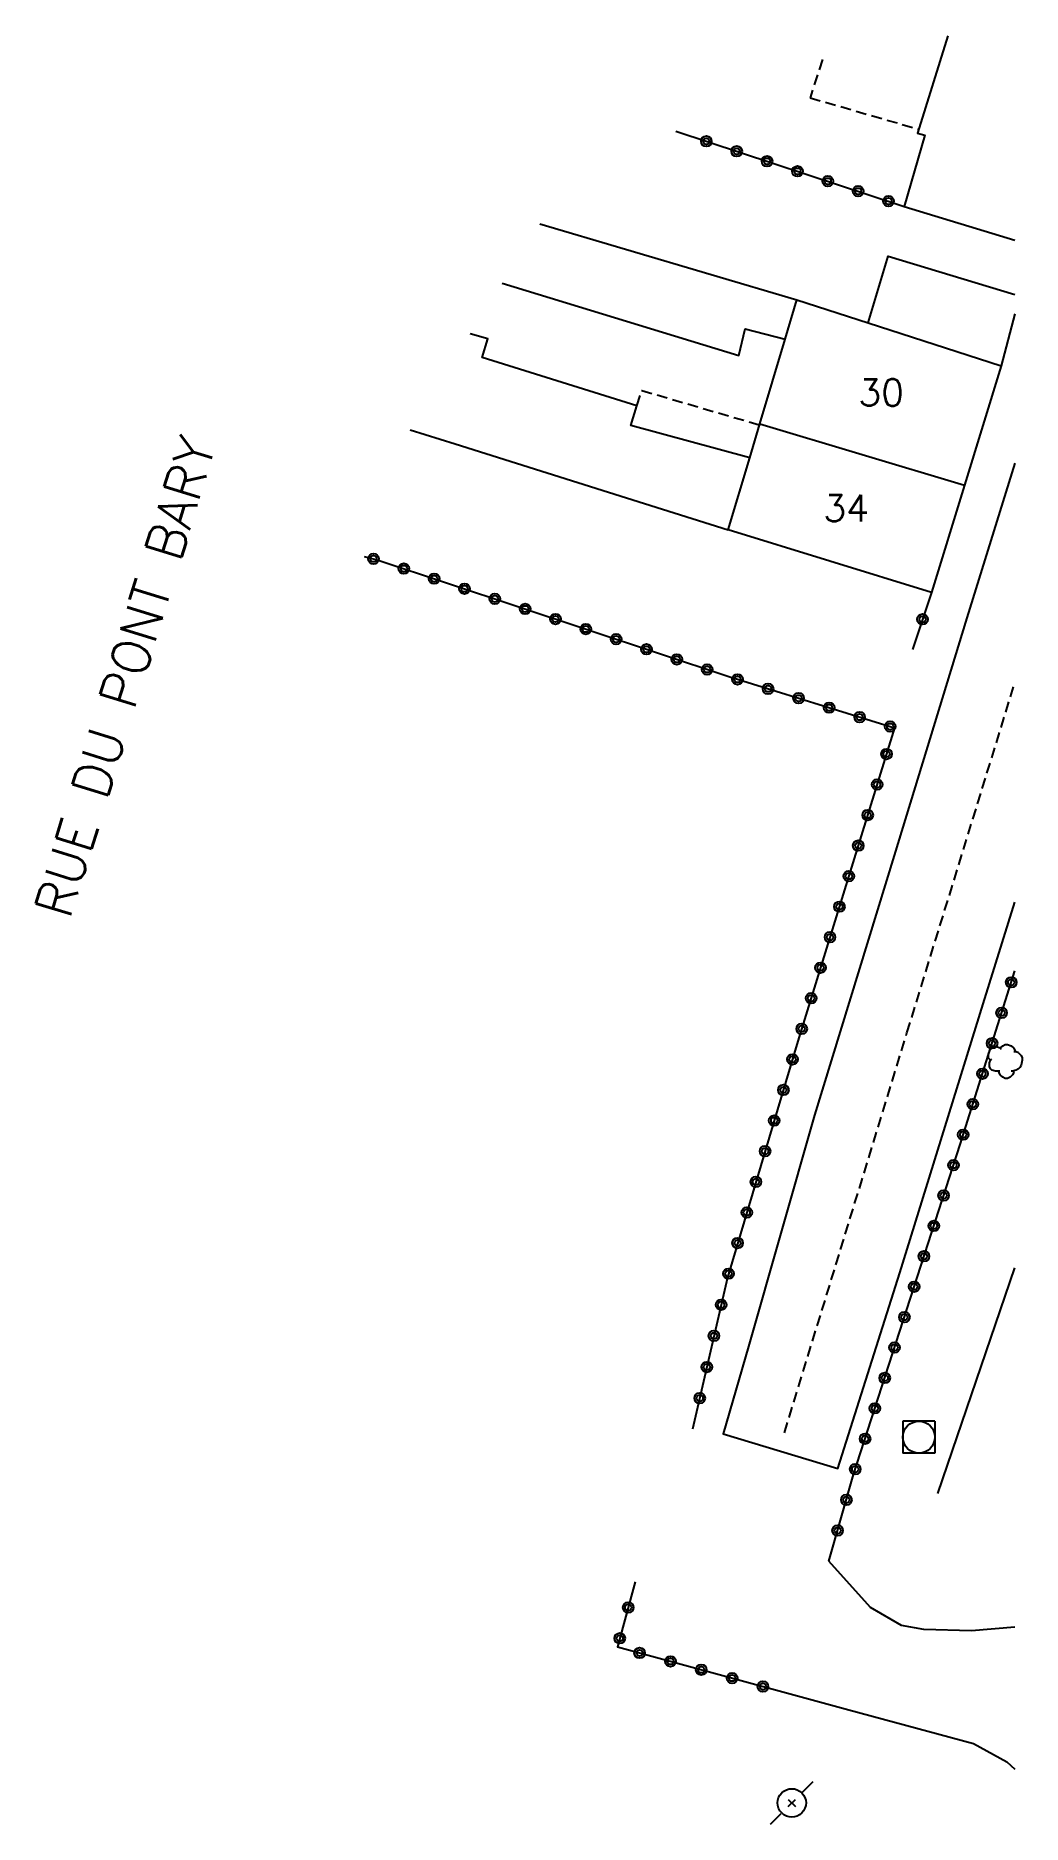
# Model space of a CAD drawing. Header units: millimetres. Extents: x 155999 to 157000, y 121000 to 121826.
# Drawn here: x 156954 to 157000.3, y 121165.6 to 121249.6 of the extents above; entities that cross this region are included whole.
import ezdxf
from ezdxf.enums import TextEntityAlignment as Align

# ---------------------------------------------------------------- set-up
doc = ezdxf.new("R2010")
doc.units = ezdxf.units.MM
doc.linetypes.add('DASHED', pattern=[0.75, 0.5, -0.25])
doc.layers.get('0').update_dxf_attribs({"linetype": 'CONTINUOUS'})
for name, color, linetype in [('W0001', 6, 'DASHED'), ('W0008', 7, 'CONTINUOUS'), ('W0017', 7, 'CONTINUOUS'), ('W0101', 7, 'CONTINUOUS'), ('W0104', 1, 'CONTINUOUS'), ('W0112', 1, 'DASHED'), ('W0300', 7, 'CONTINUOUS'), ('W0323', 7, 'CONTINUOUS'), ('W0420', 7, 'CONTINUOUS'), ('W0473', 7, 'CONTINUOUS'), ('W0989', 7, 'CONTINUOUS'), ('W0991', 7, 'CONTINUOUS'), ('W1102', 7, 'CONTINUOUS')]:
    doc.layers.add(name, color=color, linetype=linetype)
doc.styles.get("Standard").update_dxf_attribs({"font": 'romans.shx', "width": 0.85})

msp = doc.modelspace()

# ---------------------------------------------------------------- texts
at = {"layer": 'W0989'}
msp.add_text('RUE DU PONT BARY', height=1.75, rotation=72.873, dxfattribs=at).set_placement((156954.795, 121208.318), align=Align.MIDDLE_LEFT)
at = {"layer": 'W0991'}
for s, p in [('30', (156993.721, 121232.841)), ('34', (156992.078, 121227.42))]:
    msp.add_text(s, height=1.25, dxfattribs=at).set_placement(p, align=Align.MIDDLE_CENTER)

# ---------------------------------------------------------------- blocks, each defined once
blk = doc.blocks.new('T420')
for p, q in [((0.75, 0.75), (-0.75, 0.75)), ((-0.75, 0.75), (-0.75, -0.75)), ((0.75, 0.75), (0.75, -0.75)), ((0.75, -0.75), (-0.75, -0.75))]:
    blk.add_line(p, q)
blk.add_ellipse((0, 0), major_axis=(-0.53, 0.53), ratio=1, start_param=3.926991, end_param=10.210176)
blk = doc.blocks.new('T300')
for p, q in [((-0.8, 0.514), (-0.857, 0.343)), ((-0.857, 0.343), (-0.857, 0.171)), ((-0.857, 0.171), (-0.743, 0.057)), ((-0.686, 0.629), (-0.8, 0.514)), ((-0.8, -0.057), (-0.743, 0.057)), ((-0.743, 0.057), (-0.686, 0.114)), ((-0.571, 0.686), (-0.686, 0.629)), ((-0.457, 0.686), (-0.571, 0.686)), ((-0.286, 0.629), (-0.457, 0.686)), ((-0.286, 0.629), (-0.171, 0.743)), ((-0.229, 0.571), (-0.286, 0.629)), ((-0.171, 0.743), (-0.057, 0.8)), ((-0.057, 0.8), (0.057, 0.8)), ((0.057, 0.8), (0.229, 0.743)), ((0.229, 0.743), (0.343, 0.629)), ((0.343, 0.629), (0.4, 0.514)), ((0.457, 0.457), (0.343, 0.457)), ((0.4, 0.514), (0.4, 0.457)), ((0.571, 0.4), (0.457, 0.457)), ((0.571, 0.4), (0.686, 0.286)), ((0.686, 0.286), (0.743, 0.171)), ((0.743, 0.057), (0.686, -0.171)), ((0.743, 0.171), (0.743, 0.057)), ((-0.8, -0.171), (-0.8, -0.057)), ((-0.8, -0.229), (-0.8, -0.171)), ((-0.743, -0.343), (-0.8, -0.229)), ((-0.686, -0.4), (-0.743, -0.343)), ((-0.514, -0.457), (-0.686, -0.4)), ((-0.4, -0.457), (-0.514, -0.457)), ((-0.4, -0.457), (-0.343, -0.457)), ((-0.343, -0.457), (-0.343, -0.4)), ((-0.343, -0.514), (-0.343, -0.457)), ((-0.286, -0.629), (-0.343, -0.514)), ((-0.171, -0.743), (-0.286, -0.629)), ((-0.057, -0.8), (-0.171, -0.743)), ((0.057, -0.8), (-0.057, -0.8)), ((0.171, -0.743), (0.057, -0.8)), ((0.229, -0.686), (0.171, -0.743)), ((0.286, -0.457), (0.229, -0.457)), ((0.286, -0.629), (0.229, -0.686)), ((0.457, -0.4), (0.286, -0.457)), ((0.343, -0.514), (0.286, -0.629)), ((0.343, -0.514), (0.343, -0.457)), ((0.571, -0.343), (0.457, -0.4)), ((0.629, -0.286), (0.571, -0.343)), ((0.686, -0.171), (0.629, -0.286))]:
    blk.add_line(p, q)
blk = doc.blocks.new('T473')
for p, q in [((0.500001, 0.500001), (1.000002, 1.000002)), ((-0.166667, 0.166667), (0.166667, -0.166667)), ((-0.166667, -0.166667), (0.166667, 0.166667)), ((-1.000002, -1.000002), (-0.500001, -0.500001))]:
    blk.add_line(p, q)
blk.add_ellipse((0, 0), major_axis=(0.471405, 0.471405), ratio=1, start_param=5.497787144, end_param=11.780972451)
blk = doc.blocks.new('t323o')
at = {"color": 0, "linetype": 'Continuous'}
for radius in [0.25, 0.15]:
    blk.add_circle((0, 0), radius, dxfattribs=at)

# ---------------------------------------------------------------- linework, layer by layer
at = {"layer": 'W0001'}
msp.add_lwpolyline([(156989.184, 121184.008), (156994.934, 121202.786), (157000, 121219.228)], dxfattribs=at)
at = {"layer": 'W0008'}
msp.add_lwpolyline([(157000, 121229.523), (156997.749, 121222.264), (156994.335, 121211.109), (156990.597, 121198.923), (156987.491, 121188.063), (156986.313, 121183.958), (156991.688, 121182.329), (156994.603, 121191.52), (156998.502, 121204.147), (157000, 121208.922)], dxfattribs=at)
at = {"layer": 'W0017'}
for points in [[(157000, 121174.878), (156997.968, 121174.71), (156995.72, 121174.77), (156994.678, 121174.963), (156993.22, 121175.805), (156991.27, 121177.972)], [(156989.623, 121171.699), (156992.201, 121171)], [(156992.201, 121171), (156998.048, 121169.415), (156999.625, 121168.565), (157000, 121168.215)]]:
    msp.add_lwpolyline(points, dxfattribs=at)
at = {"layer": 'W0101'}
for points in [[(156988.034, 121231.377), (156989.222, 121235.352), (156989.77, 121237.189), (156993.107, 121236.115), (156999.359, 121234.101)], [(156999.359, 121234.101), (156997.633, 121228.492)], [(156996.085, 121223.462), (156986.545, 121226.392), (156987.559, 121229.785), (156988.034, 121231.377)], [(156997.633, 121228.492), (156996.085, 121223.462)]]:
    msp.add_lwpolyline(points, dxfattribs=at)
at = {"layer": 'W0104'}
for points in [[(156996.856, 121249.593), (156995.431, 121245.028), (156995.765, 121244.919), (156994.805, 121241.585), (157000, 121239.991)], [(156977.696, 121240.757), (156989.77, 121237.189)], [(156993.107, 121236.115), (156994.052, 121239.242), (157000, 121237.441)], [(156975.938, 121237.985), (156987.04, 121234.586), (156987.344, 121235.835), (156989.222, 121235.352)], [(157000, 121236.544), (156999.359, 121234.101)], [(156987.559, 121229.785), (156981.975, 121231.294), (156982.249, 121232.225), (156974.992, 121234.491), (156975.265, 121235.359), (156974.439, 121235.594)], [(156971.62, 121231.099), (156973.726, 121230.433), (156980.927, 121228.159), (156986.545, 121226.392)]]:
    msp.add_lwpolyline(points, dxfattribs=at)
at = {"layer": 'W0112'}
for points in [[(156990.964, 121248.474), (156990.385, 121246.684), (156995.486, 121245.202)], [(156982.249, 121232.225), (156982.483, 121232.941), (156988.018, 121231.324)]]:
    msp.add_lwpolyline(points, dxfattribs=at)
at = {"layer": 'W0300'}
msp.add_lwpolyline([(156996.382, 121181.161), (157000, 121191.743)], dxfattribs=at)
at = {"layer": 'W0323'}
for points in [[(156984.092, 121245.107), (156994.805, 121241.585)], [(156969.454, 121225.148), (156970.068, 121224.996), (156986.572, 121219.505), (156994.354, 121217.098), (156989.861, 121202.545), (156986.503, 121191.294), (156984.872, 121184.168)], [(156996.085, 121223.462), (156995.193, 121220.773)], [(156991.27, 121177.972), (156992.425, 121182.046), (156997.429, 121197.547), (157000, 121205.698)], [(156982.184, 121177.007), (156981.342, 121173.953), (156989.623, 121171.699)]]:
    msp.add_lwpolyline(points, dxfattribs=at)
at = {"layer": 'W1102'}
msp.add_lwpolyline([(156988.034, 121231.377), (156997.633, 121228.492)], dxfattribs=at)

# ---------------------------------------------------------------- block references
at = {"layer": 'W0300'}
msp.add_blockref('T300', (156999.599, 121201.437), dxfattribs=at)
at = {"layer": 'W0323'}
for p, rotation in [((156985.517, 121244.639), 341.8014244734208), ((156986.942, 121244.17), 341.8014244734208), ((156988.367, 121243.702), 341.8014244734208), ((156989.792, 121243.233), 341.8014244734208), ((156991.217, 121242.765), 341.8014244734208), ((156992.641, 121242.296), 341.8014244734208), ((156994.066, 121241.828), 341.8014244734208), ((156969.895, 121225.039), 346.1188191561484), ((156971.322, 121224.579), 341.597343397084), ((156972.745, 121224.105), 341.597343397084), ((156974.169, 121223.632), 341.597343397084), ((156975.592, 121223.158), 341.597343397084), ((156977.015, 121222.685), 341.597343397084), ((156978.439, 121222.211), 341.597343397084), ((156995.665, 121222.197), 251.6481904350414), ((156979.862, 121221.738), 341.597343397084), ((156981.285, 121221.264), 341.597343397084), ((156982.708, 121220.79), 341.597343397084), ((156984.132, 121220.317), 341.597343397084), ((156985.555, 121219.843), 341.597343397084), ((156986.981, 121219.378), 342.8129776095892), ((156988.414, 121218.935), 342.8129776095892), ((156989.847, 121218.492), 342.8129776095892), ((156991.28, 121218.049), 342.8129776095892), ((156992.713, 121217.606), 342.8129776095892), ((156994.146, 121217.162), 342.8129776095892), ((156993.976, 121215.873), 252.8427855575596), ((156993.533, 121214.439), 252.8427855575596), ((156993.091, 121213.006), 252.8427855575596), ((156992.648, 121211.573), 252.8427855575596), ((156992.206, 121210.14), 252.8427855575596), ((156991.763, 121208.706), 252.8427855575596), ((156991.321, 121207.273), 252.8427855575596), ((156990.878, 121205.84), 252.8427855575596), ((156999.828, 121205.154), 72.49446909246912), ((156990.436, 121204.407), 252.8427855575596), ((156999.377, 121203.724), 72.49446909246912), ((156989.993, 121202.973), 252.8427855575596), ((156998.926, 121202.293), 72.49446909246912), ((156989.56, 121201.537), 253.3816159375741), ((156998.475, 121200.863), 72.49446909246912), ((156989.131, 121200.1), 253.3816159375741), ((156988.702, 121198.663), 253.3816159375741), ((156998.024, 121199.432), 72.49446909246912), ((156997.572, 121198.002), 72.49446909246912), ((156988.273, 121197.225), 253.3816159375741), ((156997.115, 121196.573), 72.10899266951793), ((156987.844, 121195.788), 253.3816159375741), ((156996.654, 121195.146), 72.10899266951793), ((156987.415, 121194.35), 253.3816159375741), ((156996.193, 121193.718), 72.10899266951793), ((156986.986, 121192.913), 253.3816159375741), ((156995.732, 121192.291), 72.10899266951793), ((156986.557, 121191.476), 253.3816159375741), ((156995.271, 121190.863), 72.10899266951793), ((156986.211, 121190.017), 257.1081889893946), ((156994.811, 121189.436), 72.10899266951793), ((156985.876, 121188.555), 257.1081889893946), ((156994.35, 121188.008), 72.10899266951793), ((156985.541, 121187.092), 257.1081889893946), ((156993.889, 121186.581), 72.10899266951793), ((156985.207, 121185.63), 257.1081889893946), ((156993.428, 121185.154), 72.10899266951793), ((156992.967, 121183.726), 72.10899266951793), ((156992.507, 121182.299), 72.10899266951793), ((156992.088, 121180.858), 74.17169340379152), ((156991.679, 121179.415), 74.17169340379152), ((156981.852, 121175.802), 254.5862555130398), ((156981.453, 121174.356), 254.5862555130398), ((156982.386, 121173.669), 344.7735722206638), ((156983.834, 121173.275), 344.7735722206638), ((156985.281, 121172.881), 344.7735722206638), ((156986.728, 121172.487), 344.7735722206638), ((156988.176, 121172.093), 344.7735722206638)]:
    msp.add_blockref('t323o', p, dxfattribs=dict(at, rotation=rotation))
at = {"layer": 'W0420'}
msp.add_blockref('T420', (156995.493, 121183.803), dxfattribs=at)
at = {"layer": 'W0473'}
msp.add_blockref('T473', (156989.528, 121166.628), dxfattribs=at)

msp.set_redraw_order([(e.dxf.handle, doc.entitydb.next_handle()) for e in msp.query("TEXT MTEXT ATTDEF DIMENSION ARC_DIMENSION")])  # texts and dimensions are drawn at this point

doc.saveas('drawing.dxf')
